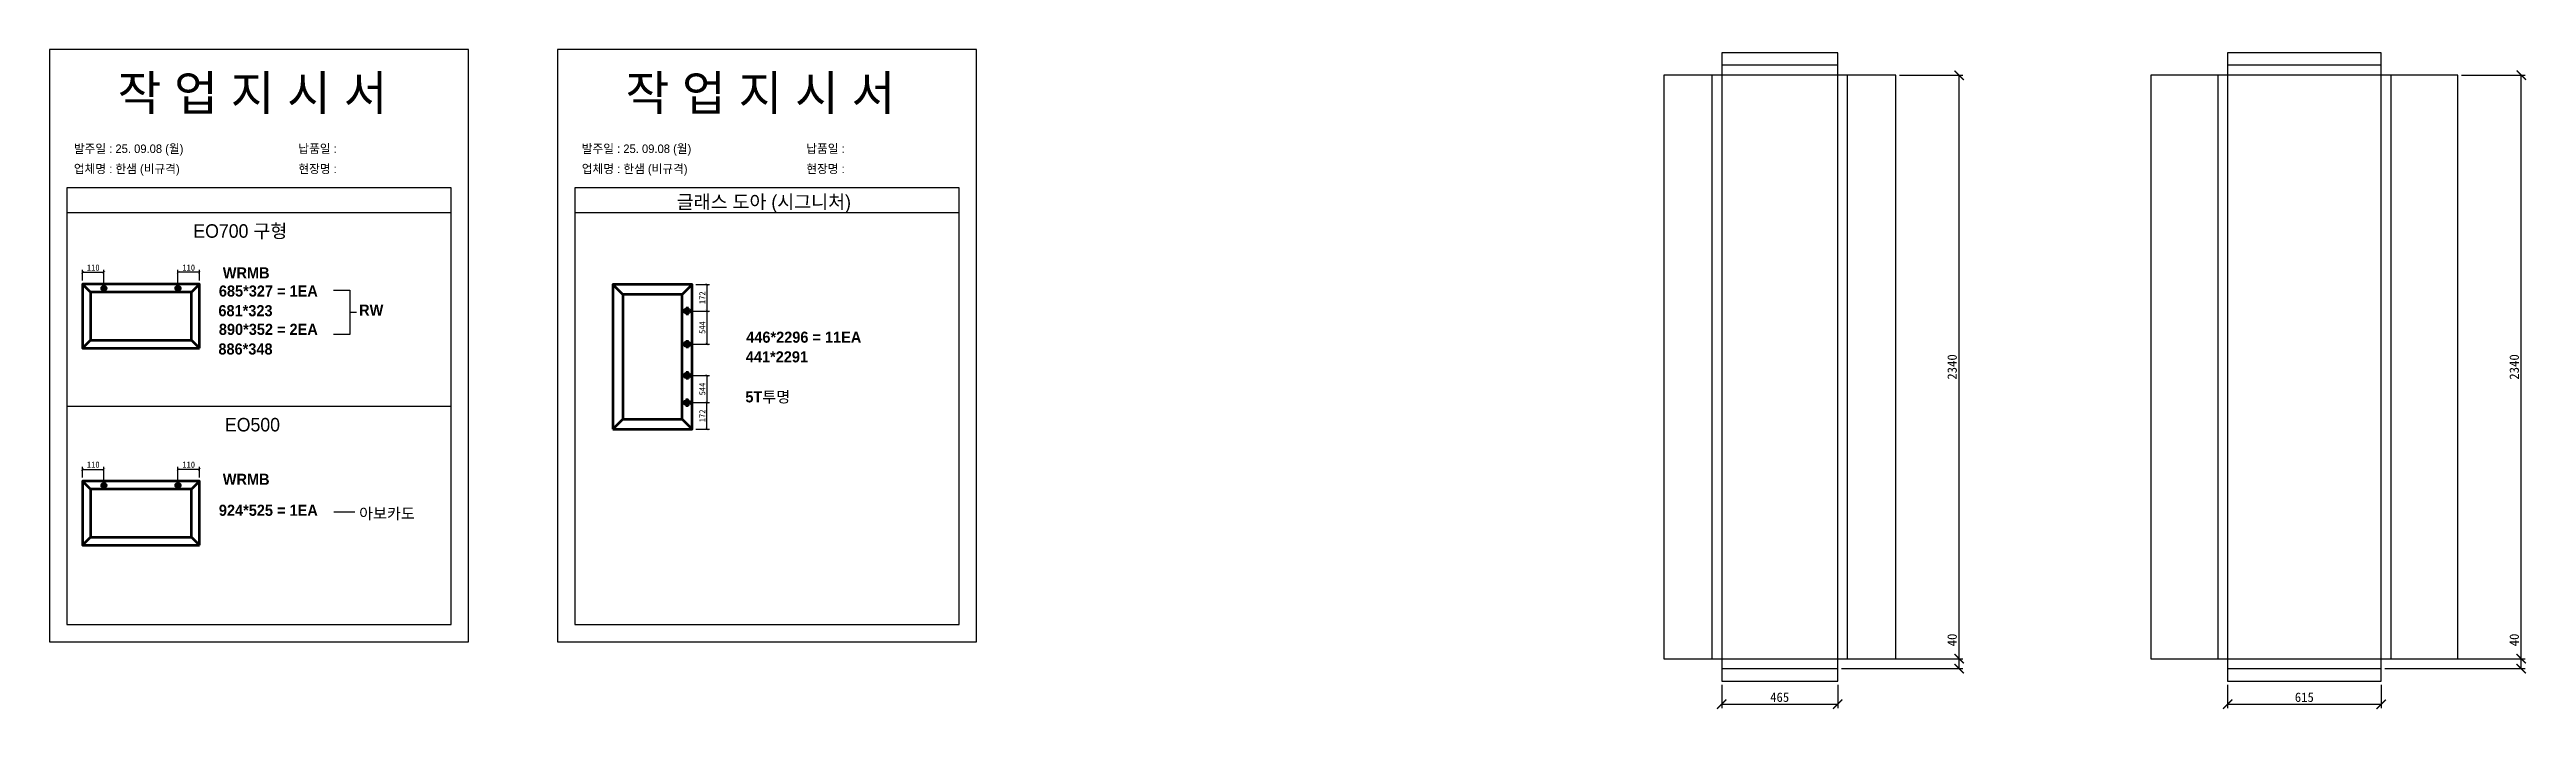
# Model space of a CAD drawing. Header units: millimetres. Extents: x -44117 to 256353, y -2095463 to 65325.
# Drawn here: x 111129 to 121059, y -290379 to -287732 of the extents above; entities that cross this region are included whole.
import ezdxf

# ---------------------------------------------------------------- set-up
doc = ezdxf.new("R2010")
doc.units = ezdxf.units.MM
doc.header["$LTSCALE"] = 10
doc.layers.add('Layer1', color=7, linetype='Continuous', lineweight=70)
doc.styles.add('MtX_Gulim', font='')
doc.styles.get('MtX_Gulim').set_extended_font_data('Gulim', bold=True)
doc.dimstyles.new('ISO-25', dxfattribs={"dimtxt": 2.5, "dimasz": 2.5, "dimexe": 1, "dimexo": 1, "dimtad": 1, "dimtxsty": 'Standard', "dimblk": 'ARCHTICK', "dimcen": 2.5, "dimadec": 0, "dimazin": 0, "dimtfac": 1, "dimtmove": 0, "dimatfit": 3, "dimfxl": 0, "dimarcsym": 0})

msp = doc.modelspace()

# ---------------------------------------------------------------- texts
at = {"linetype": 'Continuous', "style": 'MtX_Gulim'}
for s, p in [('WRMB', (111823.66666, -288649.94728)), ('685*327 = 1EA', (111807.86304, -288722.67462)), ('890*352 = 2EA', (111807.86304, -288876.38301)), ('RW', (112370.17565, -288799.19489)), ('446*2296 = 11EA', (113922.02679, -288907.79424)), ('5T투명', (113918.53545, -289147.11218)), ('WRMB', (111823.66666, -289477.64042)), ('924*525 = 1EA', (111807.86304, -289602.04558)), ('아보카도', (112370.17565, -289614.96238))]:
    msp.add_text(s, height=44.508282, dxfattribs=at).set_placement(p)
at = {"color": 242, "linetype": 'Continuous', "true_color": 0xcd2027, "style": 'MtX_Gulim'}
for s, p in [('681*323', (111806.20616, -288801.55587)), ('886*348', (111806.20616, -288955.26425)), ('441*2291', (113920.36992, -288986.67549))]:
    msp.add_text(s, height=44.508282, dxfattribs=at).set_placement(p)
at = {"attachment_point": 1}
for s, width, gutter_width, heights, insert, char_height in [('{\\fGulim|b0|i0|c129|p50;작 업 지 시 서}', 3307.3198183, 12.5, [-155.84554], (111401.8937, -287835.96589), 140), ('{\\fGulim|b0|i0|c129|p50;작 업 지 시 서}', 3307.3198183, 12.5, [-155.84554], (113437.93806, -287835.96589), 140), ('{\\fGulim|b0|i0|c129|p50;발주일 : 25. 09.08 (월)}', 3307.3198183, 12.5, [34.50412], (111226.68435, -288112.68631), 34.3), ('{\\fGulim|b0|i0|c129|p50;납품일 :}', 3307.3198183, 12.5, [37.67976], (112126.66233, -288112.68631), 34.3), ('{\\fGulim|b0|i0|c129|p50;발주일 : 25. 09.08 (월)}', 3307.3198183, 12.5, [34.50412], (113262.7287, -288112.68631), 34.3), ('{\\fGulim|b0|i0|c129|p50;납품일 :}', 3307.3198183, 12.5, [37.67976], (114162.70669, -288112.68631), 34.3), ('{\\fGulim|b0|i0|c129|p50;업체명 : 한샘 (비규격)}', 3307.3198183, 12.5, [36.11279], (111226.68435, -288193.34248), 34.3), ('{\\fGulim|b0|i0|c129|p50;현장명 : }', 3307.3198183, 12.5, [-38.2735], (112126.66233, -288193.34248), 34.3), ('{\\fGulim|b0|i0|c129|p50;업체명 : 한샘 (비규격)}', 3307.3198183, 12.5, [36.11279], (113262.7287, -288193.34248), 34.3), ('{\\fGulim|b0|i0|c129|p50;현장명 : }', 3307.3198183, 12.5, [-38.2735], (114162.70669, -288193.34248), 34.3), ('{\\fGulim|b0|i0|c129|p50;글래스 도아 (시그니처)}', 5224.9748335, 19.74777, [57.05176], (113643.31396, -288316.01238), 54.1878762), ('{\\fGulim|b0|i0|c129|p50;EO700 구형}', 5224.9748335, 19.74777, [57.05176], (111705.63577, -288432.57153), 54.1878762), ('{\\fGulim|b0|i0|c129|p50;EO500}', 5224.9748335, 19.74777, [57.05176], (111832.16722, -289209.3819), 54.1878762)]:
    msp.add_mtext_dynamic_manual_height_columns(s, width=width, gutter_width=gutter_width, heights=heights, dxfattribs=dict(at, insert=insert, char_height=char_height))

# ---------------------------------------------------------------- blocks, each defined once
blk = doc.blocks.new('_ArchTick')
at = {"color": 0, "linetype": 'ByBlock', "const_width": 0.15}
blk.add_lwpolyline([(-0.5, -0.5), (0.5, 0.5)], dxfattribs=at)
blk = doc.blocks.new('*D3267')
at = {"color": 0, "lineweight": -2}
for p, q in [((111261.3, -288658.2), (111261.3, -288615.4)), ((111261.3, -288625.4), (111347.2, -288625.4)), ((111347.2, -288674.6), (111347.2, -288615.4))]:
    blk.add_line(p, q, dxfattribs=at)
at = {"layer": 'Defpoints', "color": 0}
for p in [(111347.2, -288625.4), (111261.3, -288673.2), (111347.2, -288689.6)]:
    blk.add_point(p, dxfattribs=at)
at = {"color": 0, "lineweight": -2, "xscale": 10, "yscale": 10, "zscale": 10, "rotation": 180}
blk.add_blockref('_ArchTick', (111261.3, -288625.4), dxfattribs=at)
at = {"color": 0, "lineweight": -2, "xscale": 10, "yscale": 10, "zscale": 10}
blk.add_blockref('_ArchTick', (111347.2, -288625.4), dxfattribs=at)
at = {"color": 0, "insert": (111304.3, -288606.6), "char_height": 25, "attachment_point": 5}
blk.add_mtext('110', dxfattribs=at)
blk = doc.blocks.new('*D3268')
at = {"color": 0, "lineweight": -2}
for p, q in [((111644, -288674.6), (111644, -288615.4)), ((111729.9, -288625.4), (111644, -288625.4)), ((111729.9, -288658.2), (111729.9, -288615.4))]:
    blk.add_line(p, q, dxfattribs=at)
at = {"layer": 'Defpoints', "color": 0}
for p in [(111644, -288625.4), (111644, -288689.6), (111729.9, -288673.2)]:
    blk.add_point(p, dxfattribs=at)
at = {"color": 0, "lineweight": -2, "xscale": 10, "yscale": 10, "zscale": 10, "rotation": 180}
blk.add_blockref('_ArchTick', (111644, -288625.4), dxfattribs=at)
at = {"color": 0, "lineweight": -2, "xscale": 10, "yscale": 10, "zscale": 10}
blk.add_blockref('_ArchTick', (111729.9, -288625.4), dxfattribs=at)
at = {"color": 0, "insert": (111686.9, -288606.6), "char_height": 25, "attachment_point": 5}
blk.add_mtext('110', dxfattribs=at)
blk = doc.blocks.new('*D3269')
at = {"color": 0, "lineweight": -2}
for p, q in [((111261.3, -289448.6), (111261.3, -289405.8)), ((111261.3, -289415.8), (111347.2, -289415.8)), ((111347.2, -289465), (111347.2, -289405.8))]:
    blk.add_line(p, q, dxfattribs=at)
at = {"layer": 'Defpoints', "color": 0}
for p in [(111347.2, -289415.8), (111261.3, -289463.6), (111347.2, -289480)]:
    blk.add_point(p, dxfattribs=at)
at = {"color": 0, "lineweight": -2, "xscale": 10, "yscale": 10, "zscale": 10, "rotation": 180}
blk.add_blockref('_ArchTick', (111261.3, -289415.8), dxfattribs=at)
at = {"color": 0, "lineweight": -2, "xscale": 10, "yscale": 10, "zscale": 10}
blk.add_blockref('_ArchTick', (111347.2, -289415.8), dxfattribs=at)
at = {"color": 0, "insert": (111304.3, -289397), "char_height": 25, "attachment_point": 5}
blk.add_mtext('110', dxfattribs=at)
blk = doc.blocks.new('*D3270')
at = {"color": 0, "lineweight": -2}
for p, q in [((111644, -289465), (111644, -289405.8)), ((111729.9, -289415.8), (111644, -289415.8)), ((111729.9, -289448.6), (111729.9, -289405.8))]:
    blk.add_line(p, q, dxfattribs=at)
at = {"layer": 'Defpoints', "color": 0}
for p in [(111644, -289415.8), (111644, -289480), (111729.9, -289463.6)]:
    blk.add_point(p, dxfattribs=at)
at = {"color": 0, "lineweight": -2, "xscale": 10, "yscale": 10, "zscale": 10, "rotation": 180}
blk.add_blockref('_ArchTick', (111644, -289415.8), dxfattribs=at)
at = {"color": 0, "lineweight": -2, "xscale": 10, "yscale": 10, "zscale": 10}
blk.add_blockref('_ArchTick', (111729.9, -289415.8), dxfattribs=at)
at = {"color": 0, "insert": (111686.9, -289397), "char_height": 25, "attachment_point": 5}
blk.add_mtext('110', dxfattribs=at)
blk = doc.blocks.new('*D3271')
at = {"color": 0, "lineweight": -2}
for p, q in [((113720.3, -288674.3), (113774.6, -288674.3)), ((113764.6, -288674.3), (113764.6, -288780.6)), ((113700.1, -288780.6), (113774.6, -288780.6))]:
    blk.add_line(p, q, dxfattribs=at)
at = {"layer": 'Defpoints', "color": 0}
for p in [(113705.3, -288674.3), (113685.1, -288780.6), (113764.6, -288780.6)]:
    blk.add_point(p, dxfattribs=at)
at = {"color": 0, "lineweight": -2, "xscale": 10, "yscale": 10, "zscale": 10}
for p, rotation in [((113764.6, -288674.3), 90), ((113764.6, -288780.6), 270)]:
    blk.add_blockref('_ArchTick', p, dxfattribs=dict(at, rotation=rotation))
at = {"color": 0, "insert": (113745.8, -288727.4), "char_height": 25, "attachment_point": 5, "rotation": 90}
blk.add_mtext('172', dxfattribs=at)
blk = doc.blocks.new('*D3272')
at = {"color": 0, "lineweight": -2}
for p, q in [((113700.1, -289148), (113774.6, -289148)), ((113764.6, -289254.3), (113764.6, -289148)), ((113720.3, -289254.3), (113774.6, -289254.3))]:
    blk.add_line(p, q, dxfattribs=at)
at = {"layer": 'Defpoints', "color": 0}
for p in [(113685.1, -289148), (113764.6, -289148), (113705.3, -289254.3)]:
    blk.add_point(p, dxfattribs=at)
at = {"color": 0, "lineweight": -2, "xscale": 10, "yscale": 10, "zscale": 10}
for p, rotation in [((113764.6, -289148), 90), ((113764.6, -289254.3), 270)]:
    blk.add_blockref('_ArchTick', p, dxfattribs=dict(at, rotation=rotation))
at = {"color": 0, "insert": (113745.8, -289201.1), "char_height": 25, "attachment_point": 5, "rotation": 90}
blk.add_mtext('172', dxfattribs=at)
blk = doc.blocks.new('*D3273')
at = {"color": 0, "lineweight": -2}
for p, q in [((113700.1, -288780.6), (113774.6, -288780.6)), ((113764.6, -288780.6), (113764.6, -288913.4)), ((113700.1, -288913.4), (113774.6, -288913.4))]:
    blk.add_line(p, q, dxfattribs=at)
at = {"layer": 'Defpoints', "color": 0}
for p in [(113685.1, -288780.6), (113685.1, -288913.4), (113764.6, -288913.4)]:
    blk.add_point(p, dxfattribs=at)
at = {"color": 0, "lineweight": -2, "xscale": 10, "yscale": 10, "zscale": 10}
for p, rotation in [((113764.6, -288780.6), 90), ((113764.6, -288913.4), 270)]:
    blk.add_blockref('_ArchTick', p, dxfattribs=dict(at, rotation=rotation))
at = {"color": 0, "insert": (113745.8, -288847), "char_height": 25, "attachment_point": 5, "rotation": 90}
blk.add_mtext('544', dxfattribs=at)
blk = doc.blocks.new('*D3274')
at = {"color": 0, "lineweight": -2}
for p, q in [((113700.1, -289038.9), (113774.6, -289038.9)), ((113764.6, -289038.9), (113764.6, -289148)), ((113700.1, -289148), (113774.6, -289148))]:
    blk.add_line(p, q, dxfattribs=at)
at = {"layer": 'Defpoints', "color": 0}
for p in [(113685.1, -289038.9), (113685.1, -289148), (113764.6, -289148)]:
    blk.add_point(p, dxfattribs=at)
at = {"color": 0, "lineweight": -2, "xscale": 10, "yscale": 10, "zscale": 10}
for p, rotation in [((113764.6, -289038.9), 90), ((113764.6, -289148), 270)]:
    blk.add_blockref('_ArchTick', p, dxfattribs=dict(at, rotation=rotation))
at = {"color": 0, "insert": (113745.8, -289093.4), "char_height": 25, "attachment_point": 5, "rotation": 90}
blk.add_mtext('544', dxfattribs=at)
blk = doc.blocks.new('*D3275')
at = {"color": 0, "lineweight": -2}
for p, q in [((117832.4, -290280), (117832.4, -290373)), ((118297.4, -290280), (118297.4, -290373)), ((117832.4, -290358), (118297.4, -290358))]:
    blk.add_line(p, q, dxfattribs=at)
at = {"layer": 'Defpoints', "color": 0}
for p in [(117832.4, -290265), (118297.4, -290265), (118297.4, -290358)]:
    blk.add_point(p, dxfattribs=at)
at = {"color": 0, "lineweight": -2, "xscale": 37.5, "yscale": 37.5, "zscale": 37.5, "rotation": 180}
blk.add_blockref('_ArchTick', (117832.4, -290358), dxfattribs=at)
at = {"color": 0, "lineweight": -2, "xscale": 37.5, "yscale": 37.5, "zscale": 37.5}
blk.add_blockref('_ArchTick', (118297.4, -290358), dxfattribs=at)
at = {"color": 0, "insert": (118064.9, -290329.9), "char_height": 37.5, "attachment_point": 5}
blk.add_mtext('465', dxfattribs=at)
blk = doc.blocks.new('*D3276')
at = {"color": 0, "lineweight": -2}
for p, q in [((118544.9, -287835), (118799.5, -287835)), ((118784.5, -290175), (118784.5, -287835)), ((118544.9, -290175), (118799.5, -290175))]:
    blk.add_line(p, q, dxfattribs=at)
at = {"layer": 'Defpoints', "color": 0}
for p in [(118529.9, -287835), (118784.5, -287835), (118529.9, -290175)]:
    blk.add_point(p, dxfattribs=at)
at = {"color": 0, "lineweight": -2, "xscale": 37.5, "yscale": 37.5, "zscale": 37.5}
for p, rotation in [((118784.5, -287835), 90), ((118784.5, -290175), 270)]:
    blk.add_blockref('_ArchTick', p, dxfattribs=dict(at, rotation=rotation))
at = {"color": 0, "insert": (118756.4, -289005), "char_height": 37.5, "attachment_point": 5, "rotation": 90}
blk.add_mtext('2340', dxfattribs=at)
blk = doc.blocks.new('*D3277')
at = {"color": 0, "lineweight": -2}
for p, q in [((118784.5, -290175), (118784.5, -290062.5)), ((118312.4, -290175), (118799.5, -290175)), ((118312.4, -290215), (118799.5, -290215)), ((118784.5, -290215), (118784.5, -290175))]:
    blk.add_line(p, q, dxfattribs=at)
at = {"layer": 'Defpoints', "color": 0}
for p in [(118297.4, -290175), (118297.4, -290215), (118784.5, -290175)]:
    blk.add_point(p, dxfattribs=at)
at = {"color": 0, "lineweight": -2, "xscale": 37.5, "yscale": 37.5, "zscale": 37.5}
for p, rotation in [((118784.5, -290175), 90), ((118784.5, -290215), 270)]:
    blk.add_blockref('_ArchTick', p, dxfattribs=dict(at, rotation=rotation))
at = {"color": 0, "insert": (118756.4, -290100), "char_height": 37.5, "attachment_point": 5, "rotation": 90}
blk.add_mtext('40', dxfattribs=at)
blk = doc.blocks.new('*D3278')
at = {"color": 0, "lineweight": -2}
for p, q in [((119860.8, -290280), (119860.8, -290373)), ((120475.8, -290280), (120475.8, -290373)), ((119860.8, -290358), (120475.8, -290358))]:
    blk.add_line(p, q, dxfattribs=at)
at = {"layer": 'Defpoints', "color": 0}
for p in [(119860.8, -290265), (120475.8, -290265), (120475.8, -290358)]:
    blk.add_point(p, dxfattribs=at)
at = {"color": 0, "lineweight": -2, "xscale": 37.5, "yscale": 37.5, "zscale": 37.5, "rotation": 180}
blk.add_blockref('_ArchTick', (119860.8, -290358), dxfattribs=at)
at = {"color": 0, "lineweight": -2, "xscale": 37.5, "yscale": 37.5, "zscale": 37.5}
blk.add_blockref('_ArchTick', (120475.8, -290358), dxfattribs=at)
at = {"color": 0, "insert": (120168.3, -290329.9), "char_height": 37.5, "attachment_point": 5}
blk.add_mtext('615', dxfattribs=at)
blk = doc.blocks.new('*D3279')
at = {"color": 0, "lineweight": -2}
for p, q in [((120798.3, -287835), (121052.9, -287835)), ((121037.9, -290175), (121037.9, -287835)), ((120798.3, -290175), (121052.9, -290175))]:
    blk.add_line(p, q, dxfattribs=at)
at = {"layer": 'Defpoints', "color": 0}
for p in [(120783.3, -287835), (121037.9, -287835), (120783.3, -290175)]:
    blk.add_point(p, dxfattribs=at)
at = {"color": 0, "lineweight": -2, "xscale": 37.5, "yscale": 37.5, "zscale": 37.5}
for p, rotation in [((121037.9, -287835), 90), ((121037.9, -290175), 270)]:
    blk.add_blockref('_ArchTick', p, dxfattribs=dict(at, rotation=rotation))
at = {"color": 0, "insert": (121009.8, -289005), "char_height": 37.5, "attachment_point": 5, "rotation": 90}
blk.add_mtext('2340', dxfattribs=at)
blk = doc.blocks.new('*D3280')
at = {"color": 0, "lineweight": -2}
for p, q in [((121037.9, -290175), (121037.9, -290062.5)), ((120490.8, -290175), (121052.9, -290175)), ((120490.8, -290215), (121052.9, -290215)), ((121037.9, -290215), (121037.9, -290175))]:
    blk.add_line(p, q, dxfattribs=at)
at = {"layer": 'Defpoints', "color": 0}
for p in [(120475.8, -290175), (120475.8, -290215), (121037.9, -290175)]:
    blk.add_point(p, dxfattribs=at)
at = {"color": 0, "lineweight": -2, "xscale": 37.5, "yscale": 37.5, "zscale": 37.5}
for p, rotation in [((121037.9, -290175), 90), ((121037.9, -290215), 270)]:
    blk.add_blockref('_ArchTick', p, dxfattribs=dict(at, rotation=rotation))
at = {"color": 0, "insert": (121009.8, -290100), "char_height": 37.5, "attachment_point": 5, "rotation": 90}
blk.add_mtext('40', dxfattribs=at)

# ---------------------------------------------------------------- dimensions: what is measured, and where the dimension line sits
for base, p1, p2, picture, middle in [((118784.52546, -287835.04612), (118529.91274, -290175.04612), (118529.91274, -287835.04612), '*D3276', (118756.40046, -289005.04612)), ((121037.90001, -287835.04612), (120783.28728, -290175.04612), (120783.28728, -287835.04612), '*D3279', (121009.77501, -289005.04612)), ((118784.52546, -290175.04612), (118297.41274, -290215.04612), (118297.41274, -290175.04612), '*D3277', (118756.40046, -290100.04612)), ((121037.90001, -290175.04612), (120475.78728, -290215.04612), (120475.78728, -290175.04612), '*D3280', (121009.77501, -290100.04612))]:
    dim = msp.add_linear_dim(base=base, p1=p1, p2=p2, angle=90, dimstyle='ISO-25', override={"dimscale": 15})
    dim.commit()
    dim.dimension.update_dxf_attribs({"geometry": picture, "text_midpoint": middle})
for base, p1, p2, angle, text, picture, middle in [((111347.19316, -288625.37756), (111261.32291, -288673.23386), (111347.19316, -288689.6089), 180, '110', '*D3267', (111304.25803, -288606.62756)), ((113764.55973, -288780.58807), (113705.32033, -288674.29271), (113685.05032, -288780.58807), 90, '172', '*D3271', (113745.80973, -288727.44039)), ((113764.55973, -288913.41362), (113685.05032, -288780.58807), (113685.05032, -288913.41362), 90, '544', '*D3273', (113745.80973, -288847.00084)), ((113764.55973, -289147.98129), (113685.05032, -289038.89388), (113685.05032, -289147.98129), 90, '544', '*D3274', (113745.80973, -289093.43759)), ((113764.55973, -289147.98129), (113705.32033, -289254.27665), (113685.05032, -289147.98129), 270, '172', '*D3272', (113745.80973, -289201.12897)), ((111347.19316, -289415.75667), (111261.32291, -289463.61296), (111347.19316, -289479.988), 180, '110', '*D3269', (111304.25803, -289397.00667))]:
    dim = msp.add_linear_dim(base=base, p1=p1, p2=p2, angle=angle, text=text, dimstyle='ISO-25', override={"dimscale": 10, "dimasz": 1, "dimexo": 1.5, "dimtxsty": 'Standard'})
    dim.commit()
    dim.dimension.update_dxf_attribs({"geometry": picture, "text_midpoint": middle})
for base, p1, p2, picture, middle in [((111643.99019, -288625.37756), (111729.86043, -288673.23386), (111643.99019, -288689.6089), '*D3268', (111686.92531, -288606.62756)), ((111643.99019, -289415.75667), (111729.86043, -289463.61296), (111643.99019, -289479.988), '*D3270', (111686.92531, -289397.00667))]:
    dim = msp.add_linear_dim(base=base, p1=p1, p2=p2, text='110', dimstyle='ISO-25', override={"dimscale": 10, "dimasz": 1, "dimexo": 1.5, "dimtxsty": 'Standard'})
    dim.commit()
    dim.dimension.update_dxf_attribs({"geometry": picture, "text_midpoint": middle})
for base, p1, p2, picture, middle in [((118297.41274, -290358.0266), (117832.41274, -290265.04612), (118297.41274, -290265.04612), '*D3275', (118064.91274, -290329.9016)), ((120475.78728, -290358.0266), (119860.78728, -290265.04612), (120475.78728, -290265.04612), '*D3278', (120168.28728, -290329.9016))]:
    dim = msp.add_linear_dim(base=base, p1=p1, p2=p2, dimstyle='ISO-25', override={"dimscale": 15})
    dim.commit()
    dim.dimension.update_dxf_attribs({"geometry": picture, "text_midpoint": middle})

# ---------------------------------------------------------------- linework, layer by layer
for p, q in [((117832.41274, -287745.04612), (117832.41274, -290265.04612)), ((118297.41274, -287745.04612), (117832.41274, -287745.04612)), ((118297.41274, -290265.04612), (118297.41274, -287745.04612)), ((119860.78728, -287745.04612), (119860.78728, -290265.04612)), ((120475.78728, -287745.04612), (119860.78728, -287745.04612)), ((120475.78728, -290265.04612), (120475.78728, -287745.04612)), ((118529.91274, -287835.04612), (117599.91274, -287835.04612)), ((117599.91274, -287835.04612), (117599.91274, -290175.04612)), ((117792.41274, -287835.04612), (117792.41274, -290175.04612)), ((118297.41274, -287795.04612), (117832.41274, -287795.04612)), ((118337.41274, -290175.04612), (118337.41274, -287835.04612)), ((118529.91274, -290175.04612), (118529.91274, -287835.04612)), ((120783.28728, -287835.04612), (119553.28728, -287835.04612)), ((119553.28728, -287835.04612), (119553.28728, -290175.04612)), ((119820.78728, -287835.04612), (119820.78728, -290175.04612)), ((120475.78728, -287795.04612), (119860.78728, -287795.04612)), ((120515.78728, -290175.04612), (120515.78728, -287835.04612)), ((120783.28728, -290175.04612), (120783.28728, -287835.04612)), ((117832.41274, -287977.54612), (117832.41274, -290265.04612)), ((119860.78728, -287977.54612), (119860.78728, -290265.04612)), ((112739.0871, -288286.9731), (111199.0871, -288286.9731)), ((114775.13146, -288286.9731), (113235.13146, -288286.9731)), ((112739.0871, -288386.9731), (111199.0871, -288386.9731)), ((114775.13146, -288386.9731), (113235.13146, -288386.9731)), ((112333.54724, -288785.69229), (112359.99569, -288785.69229)), ((111199.0871, -289162.38823), (112739.0871, -289162.38823)), ((112268.24124, -289586.38772), (112352.86604, -289586.38772)), ((117599.91274, -290175.04612), (118529.91274, -290175.04612)), ((117832.41274, -290215.04612), (118297.41274, -290215.04612)), ((119553.28728, -290175.04612), (120783.28728, -290175.04612)), ((119860.78728, -290215.04612), (120475.78728, -290215.04612)), ((117832.41274, -290265.04612), (118297.41274, -290265.04612)), ((119860.78728, -290265.04612), (120475.78728, -290265.04612))]:
    msp.add_line(p, q)
for points in [[(111129.0871, -290107.80337), (112809.0871, -290107.80337), (112809.0871, -287731.80337), (111129.0871, -287731.80337)], [(113165.13146, -290107.80337), (114845.13146, -290107.80337), (114845.13146, -287731.80337), (113165.13146, -287731.80337)]]:
    msp.add_lwpolyline(points, close=True)
for points in [[(111199.0871, -288286.9731), (111199.0871, -290037.80337), (112739.0871, -290037.80337), (112739.0871, -288286.9731)], [(113235.13146, -288286.9731), (113235.13146, -290037.80337), (114775.13146, -290037.80337), (114775.13146, -288286.9731)], [(112267.29363, -288696.91245), (112333.54724, -288696.91245), (112333.54724, -288874.47213), (112267.29363, -288874.47213)]]:
    msp.add_lwpolyline(points)
at = {"layer": 'Layer1'}
for p, q in [((111293.38624, -288705.29718), (111261.32291, -288673.23386)), ((111333.86567, -288689.6089), (111360.52064, -288689.6089)), ((111657.31767, -288689.6089), (111630.66271, -288689.6089)), ((111729.86043, -288673.23386), (111697.79711, -288705.29718)), ((111697.79711, -288705.29718), (111729.86043, -288673.23386)), ((113427.49094, -288713.98262), (113387.80103, -288674.29271)), ((113665.63042, -288713.98262), (113705.32033, -288674.29271)), ((113685.05032, -288764.09051), (113685.05032, -288797.08562)), ((111293.38624, -288897.67713), (111261.32291, -288929.74045)), ((111729.86043, -288929.74045), (111697.79711, -288897.67713)), ((113685.05032, -288896.91606), (113685.05032, -288929.91118)), ((113685.05032, -289022.39633), (113685.05032, -289055.39144)), ((113685.05032, -289164.47885), (113685.05032, -289131.48374)), ((113387.80103, -289254.27665), (113427.49094, -289214.58674)), ((113705.32033, -289254.27665), (113665.63042, -289214.58674)), ((113665.63042, -289214.58674), (113705.32033, -289254.27665)), ((111293.38624, -289495.67628), (111261.32291, -289463.61296)), ((111333.86567, -289479.988), (111360.52064, -289479.988)), ((111657.31767, -289479.988), (111630.66271, -289479.988)), ((111729.86043, -289463.61296), (111697.79711, -289495.67628)), ((111697.79711, -289495.67628), (111729.86043, -289463.61296)), ((111293.38624, -289688.05623), (111261.32291, -289720.11955)), ((111729.86043, -289720.11955), (111697.79711, -289688.05623))]:
    msp.add_line(p, q, dxfattribs=at)
for points in [[(111729.86043, -288929.74045), (111729.86043, -288673.23386), (111261.32291, -288673.23386), (111261.32291, -288929.74045)], [(111697.79711, -288897.67713), (111697.79711, -288705.29718), (111293.38624, -288705.29718), (111293.38624, -288897.67713)], [(111347.19316, -288676.28141), (111347.19316, -288702.93638)], [(111643.99019, -288676.28141), (111643.99019, -288702.93638)], [(113387.80103, -289254.27665), (113705.32033, -289254.27665), (113705.32033, -288674.29271), (113387.80103, -288674.29271)], [(113427.49094, -289214.58674), (113665.63042, -289214.58674), (113665.63042, -288713.98262), (113427.49094, -288713.98262)], [(113701.54788, -288780.58807), (113668.55276, -288780.58807)], [(113701.54788, -288913.41362), (113668.55276, -288913.41362)], [(113701.54788, -289038.89388), (113668.55276, -289038.89388)], [(113701.54788, -289147.98129), (113668.55276, -289147.98129)], [(111729.86043, -289720.11955), (111729.86043, -289463.61296), (111261.32291, -289463.61296), (111261.32291, -289720.11955)], [(111697.79711, -289688.05623), (111697.79711, -289495.67628), (111293.38624, -289495.67628), (111293.38624, -289688.05623)], [(111347.19316, -289466.66052), (111347.19316, -289493.31548)], [(111643.99019, -289466.66052), (111643.99019, -289493.31548)]]:
    msp.add_lwpolyline(points, close=True, dxfattribs=at)
for centre, radius in [((111347.19316, -288689.6089), 8.88499), ((111643.99019, -288689.6089), 8.88499), ((113685.05032, -288780.58807), 10.99837), ((113685.05032, -288913.41362), 10.99837), ((113685.05032, -289038.89388), 10.99837), ((113685.05032, -289147.98129), 10.99837), ((111347.19316, -289479.988), 8.88499), ((111643.99019, -289479.988), 8.88499)]:
    msp.add_circle(centre, radius, dxfattribs=at)

msp.set_redraw_order([(e.dxf.handle, doc.entitydb.next_handle()) for e in msp.query("TEXT MTEXT ATTDEF DIMENSION ARC_DIMENSION")])  # texts and dimensions are drawn at this point

doc.saveas('drawing.dxf')
